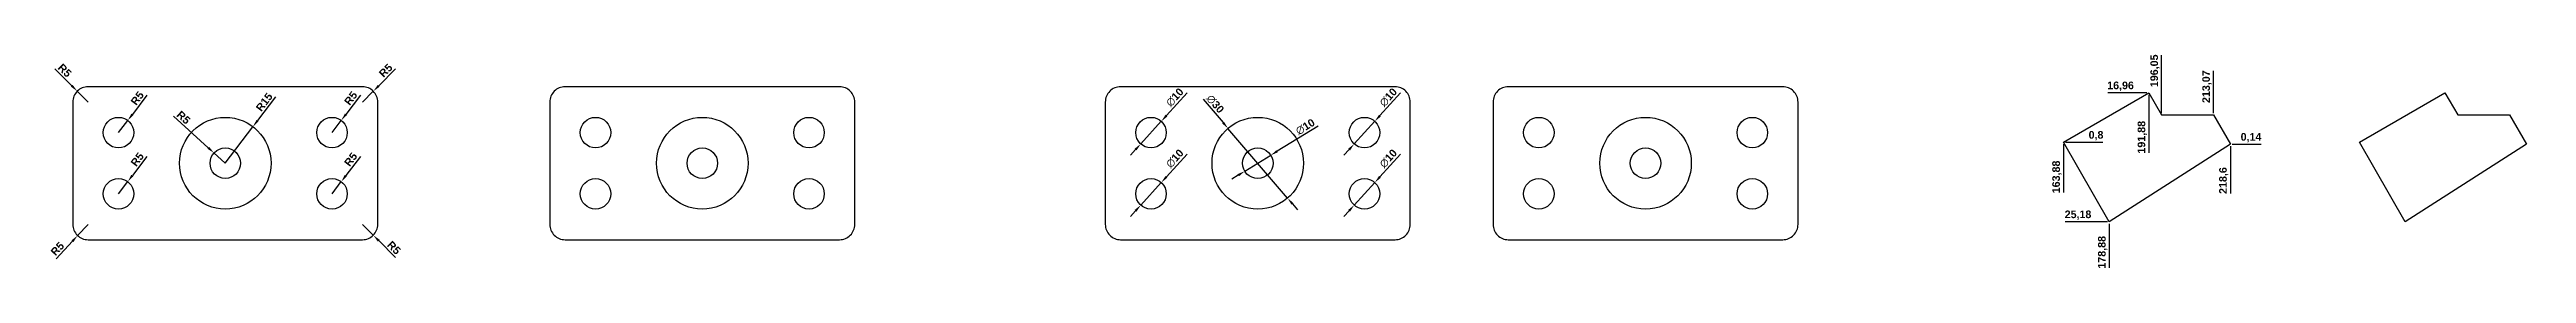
# Model space of a CAD drawing. Header units: millimetres. Extents: x 223 to 1456, y 782 to 1022.
# Drawn here: x 223 to 1035, y 782 to 852 of the extents above; entities that cross this region are included whole.
import ezdxf

# ---------------------------------------------------------------- set-up
doc = ezdxf.new("R2010")
doc.units = ezdxf.units.MM
doc.header["$LTSCALE"] = 0.3
doc.header["$PDMODE"] = 34
doc.layers.add('Cotas', color=255, linetype='Continuous')
doc.layers.add('Peça', color=7, linetype='Continuous', lineweight=30)
doc.styles.get("Standard").update_dxf_attribs({"font": ''})
doc.styles.get('Standard').set_extended_font_data('Arial', bold=True)
doc.dimstyles.new('Cotas', dxfattribs={"dimtxt": 2.5, "dimasz": 2.5, "dimexe": 1.25, "dimexo": 0.625, "dimtad": 1, "dimtxsty": 'Standard', "dimcen": 2.5, "dimclrt": 7, "dimadec": 0, "dimazin": 0, "dimtfac": 1, "dimtmove": 0, "dimatfit": 3, "dimfxl": 1, "dimarcsym": 0})

msp = doc.modelspace()

# ---------------------------------------------------------------- blocks, each defined once
blk = doc.blocks.new('*D24')
at = {"layer": 'Cotas', "color": 0, "lineweight": -2, "transparency": 16777216}
for p, q in [((263.3, 831.82), (274.68, 821.52)), ((280.24, 816.48), (276.54, 819.84))]:
    blk.add_line(p, q, dxfattribs=at)
at = {"layer": 'Cotas', "color": 0, "transparency": 16777216}
blk.add_solid([(274.96, 821.82), (274.4, 821.21), (276.54, 819.84)], dxfattribs=at)
at = {"layer": 'Defpoints', "color": 0, "transparency": 16777216}
for p in [(276.54, 819.84), (280.24, 816.48)]:
    blk.add_point(p, dxfattribs=at)
at = {"layer": 'Cotas', "color": 7, "transparency": 16777216, "insert": (266.55, 831.43), "char_height": 2.5, "attachment_point": 5, "rotation": 317.85108}
blk.add_mtext('R5', dxfattribs=at)
blk = doc.blocks.new('*D25')
at = {"layer": 'Cotas', "color": 0, "lineweight": -2, "transparency": 16777216}
for p, q in [((296.75, 838.22), (290.83, 830.42)), ((280.24, 816.48), (289.32, 828.43))]:
    blk.add_line(p, q, dxfattribs=at)
at = {"layer": 'Cotas', "color": 0, "transparency": 16777216}
blk.add_solid([(290.5, 830.67), (291.16, 830.16), (289.32, 828.43)], dxfattribs=at)
at = {"layer": 'Defpoints', "color": 0, "transparency": 16777216}
for p in [(289.32, 828.43), (280.24, 816.48)]:
    blk.add_point(p, dxfattribs=at)
at = {"layer": 'Cotas', "color": 7, "transparency": 16777216, "insert": (293.03, 836.46), "char_height": 2.5, "attachment_point": 5, "rotation": 52.77499}
blk.add_mtext('R15', dxfattribs=at)
blk = doc.blocks.new('*D26')
at = {"layer": 'Cotas', "color": 0, "lineweight": -2, "transparency": 16777216}
for p, q in [((324.53, 838.71), (319.78, 832.45)), ((315.24, 826.48), (318.27, 830.46))]:
    blk.add_line(p, q, dxfattribs=at)
at = {"layer": 'Cotas', "color": 0, "transparency": 16777216}
blk.add_solid([(319.45, 832.71), (320.11, 832.2), (318.27, 830.46)], dxfattribs=at)
at = {"layer": 'Defpoints', "color": 0, "transparency": 16777216}
for p in [(318.27, 830.46), (315.24, 826.48)]:
    blk.add_point(p, dxfattribs=at)
at = {"layer": 'Cotas', "color": 7, "transparency": 16777216, "insert": (321.4, 837.72), "char_height": 2.5, "attachment_point": 5, "rotation": 52.77499}
blk.add_mtext('R5', dxfattribs=at)
blk = doc.blocks.new('*D27')
at = {"layer": 'Cotas', "color": 0, "lineweight": -2, "transparency": 16777216}
for p, q in [((324.53, 818.71), (319.78, 812.45)), ((315.24, 806.48), (318.27, 810.46))]:
    blk.add_line(p, q, dxfattribs=at)
at = {"layer": 'Cotas', "color": 0, "transparency": 16777216}
blk.add_solid([(319.45, 812.71), (320.11, 812.2), (318.27, 810.46)], dxfattribs=at)
at = {"layer": 'Defpoints', "color": 0, "transparency": 16777216}
for p in [(315.24, 806.48), (318.27, 810.46)]:
    blk.add_point(p, dxfattribs=at)
at = {"layer": 'Cotas', "color": 7, "transparency": 16777216, "insert": (321.4, 817.72), "char_height": 2.5, "attachment_point": 5, "rotation": 52.77499}
blk.add_mtext('R5', dxfattribs=at)
blk = doc.blocks.new('*D28')
at = {"layer": 'Cotas', "color": 0, "lineweight": -2, "transparency": 16777216}
for p, q in [((254.53, 838.71), (249.78, 832.45)), ((245.24, 826.48), (248.27, 830.46))]:
    blk.add_line(p, q, dxfattribs=at)
at = {"layer": 'Cotas', "color": 0, "transparency": 16777216}
blk.add_solid([(249.45, 832.71), (250.11, 832.2), (248.27, 830.46)], dxfattribs=at)
at = {"layer": 'Defpoints', "color": 0, "transparency": 16777216}
for p in [(248.27, 830.46), (245.24, 826.48)]:
    blk.add_point(p, dxfattribs=at)
at = {"layer": 'Cotas', "color": 7, "transparency": 16777216, "insert": (251.4, 837.72), "char_height": 2.5, "attachment_point": 5, "rotation": 52.77499}
blk.add_mtext('R5', dxfattribs=at)
blk = doc.blocks.new('*D29')
at = {"layer": 'Cotas', "color": 0, "lineweight": -2, "transparency": 16777216}
for p, q in [((254.53, 818.71), (249.78, 812.45)), ((245.24, 806.48), (248.27, 810.46))]:
    blk.add_line(p, q, dxfattribs=at)
at = {"layer": 'Cotas', "color": 0, "transparency": 16777216}
blk.add_solid([(249.45, 812.71), (250.11, 812.2), (248.27, 810.46)], dxfattribs=at)
at = {"layer": 'Defpoints', "color": 0, "transparency": 16777216}
for p in [(245.24, 806.48), (248.27, 810.46)]:
    blk.add_point(p, dxfattribs=at)
at = {"layer": 'Cotas', "color": 7, "transparency": 16777216, "insert": (251.4, 817.72), "char_height": 2.5, "attachment_point": 5, "rotation": 52.77499}
blk.add_mtext('R5', dxfattribs=at)
blk = doc.blocks.new('*D30')
at = {"layer": 'Cotas', "color": 0, "lineweight": -2, "transparency": 16777216}
for p, q in [((325.24, 796.48), (328.78, 792.95)), ((336.1, 785.63), (330.55, 791.18))]:
    blk.add_line(p, q, dxfattribs=at)
at = {"layer": 'Cotas', "color": 0, "transparency": 16777216}
blk.add_solid([(330.84, 791.47), (330.25, 790.88), (328.78, 792.95)], dxfattribs=at)
at = {"layer": 'Defpoints', "color": 0, "transparency": 16777216}
for p in [(325.24, 796.48), (328.78, 792.95)]:
    blk.add_point(p, dxfattribs=at)
at = {"layer": 'Cotas', "color": 7, "transparency": 16777216, "insert": (335.55, 788.86), "char_height": 2.5, "attachment_point": 5, "rotation": 315}
blk.add_mtext('R5', dxfattribs=at)
blk = doc.blocks.new('*D31')
at = {"layer": 'Cotas', "color": 0, "lineweight": -2, "transparency": 16777216}
for p, q in [((336.1, 847.34), (330.55, 841.79)), ((325.24, 836.48), (328.78, 840.02))]:
    blk.add_line(p, q, dxfattribs=at)
at = {"layer": 'Cotas', "color": 0, "transparency": 16777216}
blk.add_solid([(330.25, 842.08), (330.84, 841.49), (328.78, 840.02)], dxfattribs=at)
at = {"layer": 'Defpoints', "color": 0, "transparency": 16777216}
for p in [(325.24, 836.48), (328.78, 840.02)]:
    blk.add_point(p, dxfattribs=at)
at = {"layer": 'Cotas', "color": 7, "transparency": 16777216, "insert": (332.86, 846.79), "char_height": 2.5, "attachment_point": 5, "rotation": 45}
blk.add_mtext('R5', dxfattribs=at)
blk = doc.blocks.new('*D32')
at = {"layer": 'Cotas', "color": 0, "lineweight": -2, "transparency": 16777216}
for p, q in [((224.39, 847.34), (229.94, 841.79)), ((235.24, 836.48), (231.71, 840.02))]:
    blk.add_line(p, q, dxfattribs=at)
at = {"layer": 'Cotas', "color": 0, "transparency": 16777216}
blk.add_solid([(230.23, 842.08), (229.64, 841.49), (231.71, 840.02)], dxfattribs=at)
at = {"layer": 'Defpoints', "color": 0, "transparency": 16777216}
for p in [(231.71, 840.02), (235.24, 836.48)]:
    blk.add_point(p, dxfattribs=at)
at = {"layer": 'Cotas', "color": 7, "transparency": 16777216, "insert": (227.62, 846.79), "char_height": 2.5, "attachment_point": 5, "rotation": 315}
blk.add_mtext('R5', dxfattribs=at)
blk = doc.blocks.new('*D33')
at = {"layer": 'Cotas', "color": 0, "lineweight": -2, "transparency": 16777216}
for p, q in [((235.24, 796.48), (231.83, 792.83)), ((224.77, 785.26), (230.13, 791))]:
    blk.add_line(p, q, dxfattribs=at)
at = {"layer": 'Cotas', "color": 0, "transparency": 16777216}
blk.add_solid([(229.82, 791.28), (230.43, 790.71), (231.83, 792.83)], dxfattribs=at)
at = {"layer": 'Defpoints', "color": 0, "transparency": 16777216}
for p in [(235.24, 796.48), (231.83, 792.83)]:
    blk.add_point(p, dxfattribs=at)
at = {"layer": 'Cotas', "color": 7, "transparency": 16777216, "insert": (225.21, 788.51), "char_height": 2.5, "attachment_point": 5, "rotation": 46.98403}
blk.add_mtext('R5', dxfattribs=at)
blk = doc.blocks.new('*D34')
at = {"layer": 'Cotas', "color": 0, "lineweight": -2, "transparency": 16777216}
for p, q in [((638.6, 828.65), (625.15, 820.4)), ((612.36, 812.56), (610.23, 811.26)), ((614.49, 813.87), (623.01, 819.1))]:
    blk.add_line(p, q, dxfattribs=at)
at = {"layer": 'Cotas', "color": 0, "transparency": 16777216}
for points in [[(624.93, 820.76), (625.36, 820.05), (623.01, 819.1)], [(612.14, 812.92), (612.58, 812.21), (614.49, 813.87)]]:
    blk.add_solid(points, dxfattribs=at)
at = {"layer": 'Defpoints', "color": 0, "transparency": 16777216}
for p in [(614.49, 813.87), (623.01, 819.1)]:
    blk.add_point(p, dxfattribs=at)
at = {"layer": 'Cotas', "color": 7, "transparency": 16777216, "insert": (634.33, 828.38), "char_height": 2.5, "attachment_point": 5, "rotation": 31.50602}
blk.add_mtext('∅10', dxfattribs=at)
blk = doc.blocks.new('*D35')
at = {"layer": 'Cotas', "color": 0, "lineweight": -2, "transparency": 16777216}
for p, q in [((600.81, 837.42), (607.37, 829.77)), ((628.51, 805.09), (608.99, 827.87)), ((630.14, 803.19), (631.77, 801.29))]:
    blk.add_line(p, q, dxfattribs=at)
at = {"layer": 'Cotas', "color": 0, "transparency": 16777216}
for points in [[(607.68, 830.04), (607.05, 829.5), (608.99, 827.87)], [(630.45, 803.46), (629.82, 802.92), (628.51, 805.09)]]:
    blk.add_solid(points, dxfattribs=at)
at = {"layer": 'Defpoints', "color": 0, "transparency": 16777216}
for p in [(608.99, 827.87), (628.51, 805.09)]:
    blk.add_point(p, dxfattribs=at)
at = {"layer": 'Cotas', "color": 7, "transparency": 16777216, "insert": (604.8, 835.85), "char_height": 2.5, "attachment_point": 5, "rotation": 310.59098}
blk.add_mtext('∅30', dxfattribs=at)
blk = doc.blocks.new('*D36')
at = {"layer": 'Cotas', "color": 0, "lineweight": -2, "transparency": 16777216}
for p, q in [((665.59, 839.47), (658.8, 832.03)), ((650.38, 822.79), (657.12, 830.18)), ((648.7, 820.94), (647.02, 819.09))]:
    blk.add_line(p, q, dxfattribs=at)
at = {"layer": 'Cotas', "color": 0, "transparency": 16777216}
for points in [[(658.5, 832.31), (659.11, 831.74), (657.12, 830.18)], [(648.39, 821.22), (649.01, 820.66), (650.38, 822.79)]]:
    blk.add_solid(points, dxfattribs=at)
at = {"layer": 'Defpoints', "color": 0, "transparency": 16777216}
for p in [(657.12, 830.18), (650.38, 822.79)]:
    blk.add_point(p, dxfattribs=at)
at = {"layer": 'Cotas', "color": 7, "transparency": 16777216, "insert": (661.56, 838.02), "char_height": 2.5, "attachment_point": 5, "rotation": 47.65204}
blk.add_mtext('∅10', dxfattribs=at)
blk = doc.blocks.new('*D37')
at = {"layer": 'Cotas', "color": 0, "lineweight": -2, "transparency": 16777216}
for p, q in [((665.59, 819.47), (658.8, 812.03)), ((650.38, 802.79), (657.12, 810.18)), ((648.7, 800.94), (647.02, 799.09))]:
    blk.add_line(p, q, dxfattribs=at)
at = {"layer": 'Cotas', "color": 0, "transparency": 16777216}
for points in [[(658.5, 812.31), (659.11, 811.74), (657.12, 810.18)], [(648.39, 801.22), (649.01, 800.66), (650.38, 802.79)]]:
    blk.add_solid(points, dxfattribs=at)
at = {"layer": 'Defpoints', "color": 0, "transparency": 16777216}
for p in [(657.12, 810.18), (650.38, 802.79)]:
    blk.add_point(p, dxfattribs=at)
at = {"layer": 'Cotas', "color": 7, "transparency": 16777216, "insert": (661.56, 818.02), "char_height": 2.5, "attachment_point": 5, "rotation": 47.65204}
blk.add_mtext('∅10', dxfattribs=at)
blk = doc.blocks.new('*D38')
at = {"layer": 'Cotas', "color": 0, "lineweight": -2, "transparency": 16777216}
for p, q in [((595.59, 839.47), (588.8, 832.03)), ((580.38, 822.79), (587.12, 830.18)), ((578.7, 820.94), (577.02, 819.09))]:
    blk.add_line(p, q, dxfattribs=at)
at = {"layer": 'Cotas', "color": 0, "transparency": 16777216}
for points in [[(588.5, 832.31), (589.11, 831.74), (587.12, 830.18)], [(578.39, 821.22), (579.01, 820.66), (580.38, 822.79)]]:
    blk.add_solid(points, dxfattribs=at)
at = {"layer": 'Defpoints', "color": 0, "transparency": 16777216}
for p in [(587.12, 830.18), (580.38, 822.79)]:
    blk.add_point(p, dxfattribs=at)
at = {"layer": 'Cotas', "color": 7, "transparency": 16777216, "insert": (591.56, 838.02), "char_height": 2.5, "attachment_point": 5, "rotation": 47.65204}
blk.add_mtext('∅10', dxfattribs=at)
blk = doc.blocks.new('*D39')
at = {"layer": 'Cotas', "color": 0, "lineweight": -2, "transparency": 16777216}
for p, q in [((595.59, 819.47), (588.8, 812.03)), ((580.38, 802.79), (587.12, 810.18)), ((578.7, 800.94), (577.02, 799.09))]:
    blk.add_line(p, q, dxfattribs=at)
at = {"layer": 'Cotas', "color": 0, "transparency": 16777216}
for points in [[(588.5, 812.31), (589.11, 811.74), (587.12, 810.18)], [(578.39, 801.22), (579.01, 800.66), (580.38, 802.79)]]:
    blk.add_solid(points, dxfattribs=at)
at = {"layer": 'Defpoints', "color": 0, "transparency": 16777216}
for p in [(587.12, 810.18), (580.38, 802.79)]:
    blk.add_point(p, dxfattribs=at)
at = {"layer": 'Cotas', "color": 7, "transparency": 16777216, "insert": (591.56, 818.02), "char_height": 2.5, "attachment_point": 5, "rotation": 47.65204}
blk.add_mtext('∅10', dxfattribs=at)
blk = doc.blocks.new('*D41')
at = {"layer": 'Cotas', "color": 0, "lineweight": -2, "transparency": 16777216}
blk.add_line((882.92, 822.7), (882.92, 806.87), dxfattribs=at)
at = {"layer": 'Defpoints', "color": 0, "transparency": 16777216}
for p in [(719.04, 822.52), (882.92, 823.32), (882.92, 817.75)]:
    blk.add_point(p, dxfattribs=at)
at = {"layer": 'Cotas', "color": 7, "transparency": 16777216, "insert": (880.76, 812), "char_height": 2.5, "attachment_point": 5, "rotation": 90}
blk.add_mtext('163,88', dxfattribs=at)
blk = doc.blocks.new('*D42')
at = {"layer": 'Cotas', "color": 0, "lineweight": -2, "transparency": 16777216}
blk.add_line((897.92, 796.71), (897.92, 782.25), dxfattribs=at)
at = {"layer": 'Defpoints', "color": 0, "transparency": 16777216}
for p in [(719.04, 822.52), (897.92, 797.34), (897.92, 793.12)]:
    blk.add_point(p, dxfattribs=at)
at = {"layer": 'Cotas', "color": 7, "transparency": 16777216, "insert": (895.76, 787.37), "char_height": 2.5, "attachment_point": 5, "rotation": 90}
blk.add_mtext('178,88', dxfattribs=at)
blk = doc.blocks.new('*D43')
at = {"layer": 'Cotas', "color": 0, "lineweight": -2, "transparency": 16777216}
blk.add_line((910.91, 838.86), (910.91, 819.85), dxfattribs=at)
at = {"layer": 'Defpoints', "color": 0, "transparency": 16777216}
for p in [(910.91, 839.48), (910.91, 830.73), (719.04, 822.52)]:
    blk.add_point(p, dxfattribs=at)
at = {"layer": 'Cotas', "color": 7, "transparency": 16777216, "insert": (908.75, 824.98), "char_height": 2.5, "attachment_point": 5, "rotation": 90}
blk.add_mtext('191,88', dxfattribs=at)
blk = doc.blocks.new('*D44')
at = {"layer": 'Cotas', "color": 0, "lineweight": -2, "transparency": 16777216}
blk.add_line((915.09, 832.88), (915.09, 851.84), dxfattribs=at)
at = {"layer": 'Defpoints', "color": 0, "transparency": 16777216}
for p in [(915.09, 840.91), (915.09, 832.25), (719.04, 822.52)]:
    blk.add_point(p, dxfattribs=at)
at = {"layer": 'Cotas', "color": 7, "transparency": 16777216, "insert": (912.93, 846.69), "char_height": 2.5, "attachment_point": 5, "rotation": 90}
blk.add_mtext('196,05', dxfattribs=at)
blk = doc.blocks.new('*D45')
at = {"layer": 'Cotas', "color": 0, "lineweight": -2, "transparency": 16777216}
blk.add_line((932.11, 832.88), (932.11, 846.72), dxfattribs=at)
at = {"layer": 'Defpoints', "color": 0, "transparency": 16777216}
for p in [(932.11, 835.65), (932.11, 832.25), (719.04, 822.52)]:
    blk.add_point(p, dxfattribs=at)
at = {"layer": 'Cotas', "color": 7, "transparency": 16777216, "insert": (929.95, 841.5), "char_height": 2.5, "attachment_point": 5, "rotation": 90}
blk.add_mtext('213,07', dxfattribs=at)
blk = doc.blocks.new('*D46')
at = {"layer": 'Cotas', "color": 0, "lineweight": -2, "transparency": 16777216}
blk.add_line((937.64, 822.04), (937.64, 806.55), dxfattribs=at)
at = {"layer": 'Defpoints', "color": 0, "transparency": 16777216}
for p in [(719.04, 822.52), (937.64, 822.67), (937.64, 815.71)]:
    blk.add_point(p, dxfattribs=at)
at = {"layer": 'Cotas', "color": 7, "transparency": 16777216, "insert": (935.48, 810.82), "char_height": 2.5, "attachment_point": 5, "rotation": 90}
blk.add_mtext('218,6', dxfattribs=at)
blk = doc.blocks.new('*D47')
at = {"layer": 'Cotas', "color": 0, "lineweight": -2, "transparency": 16777216}
blk.add_line((897.3, 797.34), (883.43, 797.34), dxfattribs=at)
at = {"layer": 'Defpoints', "color": 0, "transparency": 16777216}
for p in [(719.04, 822.52), (892.55, 797.34), (897.92, 797.34)]:
    blk.add_point(p, dxfattribs=at)
at = {"layer": 'Cotas', "color": 7, "transparency": 16777216, "insert": (887.68, 799.5), "char_height": 2.5, "attachment_point": 5}
blk.add_mtext('25,18', dxfattribs=at)
blk = doc.blocks.new('*D48')
at = {"layer": 'Cotas', "color": 0, "lineweight": -2, "transparency": 16777216}
blk.add_line((938.27, 822.67), (947.68, 822.67), dxfattribs=at)
at = {"layer": 'Defpoints', "color": 0, "transparency": 16777216}
for p in [(719.04, 822.52), (937.64, 822.67), (940.49, 822.67)]:
    blk.add_point(p, dxfattribs=at)
at = {"layer": 'Cotas', "color": 7, "transparency": 16777216, "insert": (944.4, 824.83), "char_height": 2.5, "attachment_point": 5}
blk.add_mtext('0,14', dxfattribs=at)
blk = doc.blocks.new('*D49')
at = {"layer": 'Cotas', "color": 0, "lineweight": -2, "transparency": 16777216}
blk.add_line((883.55, 823.32), (895.86, 823.32), dxfattribs=at)
at = {"layer": 'Defpoints', "color": 0, "transparency": 16777216}
for p in [(719.04, 822.52), (882.92, 823.32), (890.68, 823.32)]:
    blk.add_point(p, dxfattribs=at)
at = {"layer": 'Cotas', "color": 7, "transparency": 16777216, "insert": (893.58, 825.48), "char_height": 2.5, "attachment_point": 5}
blk.add_mtext('0,8', dxfattribs=at)
blk = doc.blocks.new('*D40')
at = {"layer": 'Cotas', "color": 0, "lineweight": -2, "transparency": 16777216}
blk.add_line((910.29, 839.48), (897.45, 839.48), dxfattribs=at)
at = {"layer": 'Defpoints', "color": 0, "transparency": 16777216}
for p in [(906.41, 839.48), (910.91, 839.48), (719.04, 822.52)]:
    blk.add_point(p, dxfattribs=at)
at = {"layer": 'Cotas', "color": 7, "transparency": 16777216, "insert": (901.62, 841.64), "char_height": 2.5, "attachment_point": 5}
blk.add_mtext('16,96', dxfattribs=at)

# ---------------------------------------------------------------- dimensions: what is measured, and where the dimension line sits
at = {"layer": 'Cotas'}
for center, mpoint, picture, middle in [((235.242, 836.482), (231.707, 840.018), '*D32', (227.619, 846.787)), ((325.242, 836.482), (328.778, 840.018), '*D31', (332.865, 846.787)), ((245.242, 826.482), (248.267, 830.464), '*D28', (251.401, 837.723)), ((280.242, 816.482), (289.316, 828.426), '*D25', (293.034, 836.462)), ((315.242, 826.482), (318.267, 830.464), '*D26', (321.401, 837.723)), ((245.242, 806.482), (248.267, 810.464), '*D29', (251.401, 817.723)), ((315.242, 806.482), (318.267, 810.464), '*D27', (321.401, 817.723)), ((235.242, 796.482), (231.831, 792.827), '*D33', (225.208, 788.507)), ((325.242, 796.482), (328.778, 792.947), '*D30', (335.547, 788.86))]:
    dim = msp.add_radius_dim(center=center, mpoint=mpoint, dimstyle='Cotas', dxfattribs=at)
    dim.commit()
    dim.dimension.update_dxf_attribs({"geometry": picture, "text_midpoint": middle})
for feature_location, offset, dtype, picture, middle in [((915.087, 832.253), (0, 8.662), 1, '*D44', (912.928, 846.69)), ((932.106, 832.253), (0, 3.4), 1, '*D45', (929.947, 841.498)), ((910.913, 839.481), (-4.499, 0), 0, '*D40', (901.619, 841.64)), ((910.913, 839.481), (0, -8.753), 1, '*D43', (908.754, 824.978)), ((882.921, 823.32), (7.762, 0), 0, '*D49', (893.584, 825.479)), ((937.641, 822.666), (2.847, 0), 0, '*D48', (944.397, 824.825)), ((882.921, 823.32), (0, -5.572), 1, '*D41', (880.762, 811.999)), ((937.641, 822.666), (0, -6.958), 1, '*D46', (935.482, 810.819)), ((897.921, 797.34), (0, -4.22), 1, '*D42', (895.762, 787.37)), ((897.921, 797.34), (-5.373, 0), 0, '*D47', (887.675, 799.499))]:
    dim = msp.add_ordinate_dim(feature_location=feature_location, offset=offset, dtype=dtype, origin=(719.037, 822.523), dimstyle='Cotas', dxfattribs=at)
    dim.commit()
    dim.dimension.update_dxf_attribs({"geometry": picture, "text_midpoint": middle})
for p1, p2, picture, middle in [((580.384, 822.787), (587.12, 830.178), '*D38', (593.039, 836.671)), ((650.384, 822.787), (657.12, 830.178), '*D36', (663.039, 836.671)), ((614.489, 813.869), (623.015, 819.095), '*D34', (635.374, 826.671)), ((580.384, 802.787), (587.12, 810.178), '*D39', (593.039, 816.671)), ((650.384, 802.787), (657.12, 810.178), '*D37', (663.039, 816.671))]:
    dim = msp.add_diameter_dim_2p(p1=p1, p2=p2, dimstyle='Cotas', dxfattribs=at)
    dim.commit()
    dim.dimension.update_dxf_attribs({"geometry": picture, "text_midpoint": middle, "dimtype": 163})
dim = msp.add_diameter_dim_2p(p1=(628.512, 805.092), p2=(608.992, 827.873), dimstyle='Cotas', dxfattribs=at)
dim.commit()
dim.dimension.update_dxf_attribs({"geometry": '*D35', "text_midpoint": (603.276, 834.545)})
dim = msp.add_radius_dim(center=(280.242, 816.482), mpoint=(276.535, 819.838), dimstyle='Cotas', dxfattribs=at)
dim.commit()
dim.dimension.update_dxf_attribs({"geometry": '*D24', "text_midpoint": (265.282, 830.023), "dimtype": 164})

# ---------------------------------------------------------------- linework, layer by layer
at = {"layer": 'Peça'}
for p, q in [((882.921, 823.32), (910.913, 839.481)), ((910.913, 839.481), (915.087, 832.253)), ((979.984, 823.32), (1007.976, 839.481)), ((1007.976, 839.481), (1012.15, 832.253)), ((915.087, 832.253), (932.106, 832.253)), ((932.106, 832.253), (937.641, 822.666)), ((1012.15, 832.253), (1029.169, 832.253)), ((1029.169, 832.253), (1034.704, 822.666)), ((897.921, 797.34), (882.921, 823.32)), ((937.641, 822.666), (897.921, 797.34)), ((994.984, 797.34), (979.984, 823.32)), ((1034.704, 822.666), (994.984, 797.34))]:
    msp.add_line(p, q, dxfattribs=at)
for points in [[(235.242, 791.482), (325.242, 791.482, 0.4142136), (330.242, 796.482), (330.242, 836.482, 0.4142136), (325.242, 841.482), (235.242, 841.482, 0.4142136), (230.242, 836.482), (230.242, 796.482, 0.4142136)], [(391.632, 791.482), (481.632, 791.482, 0.4142136), (486.632, 796.482), (486.632, 836.482, 0.4142136), (481.632, 841.482), (391.632, 841.482, 0.4142136), (386.632, 836.482), (386.632, 796.482, 0.4142136)], [(573.752, 791.482), (663.752, 791.482, 0.4142136), (668.752, 796.482), (668.752, 836.482, 0.4142136), (663.752, 841.482), (573.752, 841.482, 0.4142136), (568.752, 836.482), (568.752, 796.482, 0.4142136)], [(700.894, 791.482), (790.894, 791.482, 0.4142136), (795.894, 796.482), (795.894, 836.482, 0.4142136), (790.894, 841.482), (700.894, 841.482, 0.4142136), (695.894, 836.482), (695.894, 796.482, 0.4142136)]]:
    msp.add_lwpolyline(points, format="xyb", close=True, dxfattribs=at)
for centre, radius in [((245.242, 826.482), 5), ((280.242, 816.482), 15), ((315.242, 826.482), 5), ((401.632, 826.482), 5), ((436.632, 816.482), 15), ((471.632, 826.482), 5), ((583.752, 826.482), 5), ((618.752, 816.482), 15), ((653.752, 826.482), 5), ((710.894, 826.482), 5), ((745.894, 816.482), 15), ((780.894, 826.482), 5), ((280.242, 816.482), 5), ((436.632, 816.482), 5), ((618.752, 816.482), 5), ((745.894, 816.482), 5), ((245.242, 806.482), 5), ((315.242, 806.482), 5), ((401.632, 806.482), 5), ((471.632, 806.482), 5), ((583.752, 806.482), 5), ((653.752, 806.482), 5), ((710.894, 806.482), 5), ((780.894, 806.482), 5)]:
    msp.add_circle(centre, radius, dxfattribs=at)

msp.set_redraw_order([(e.dxf.handle, doc.entitydb.next_handle()) for e in msp.query("TEXT MTEXT ATTDEF DIMENSION ARC_DIMENSION")])  # texts and dimensions are drawn at this point

doc.saveas('drawing.dxf')
